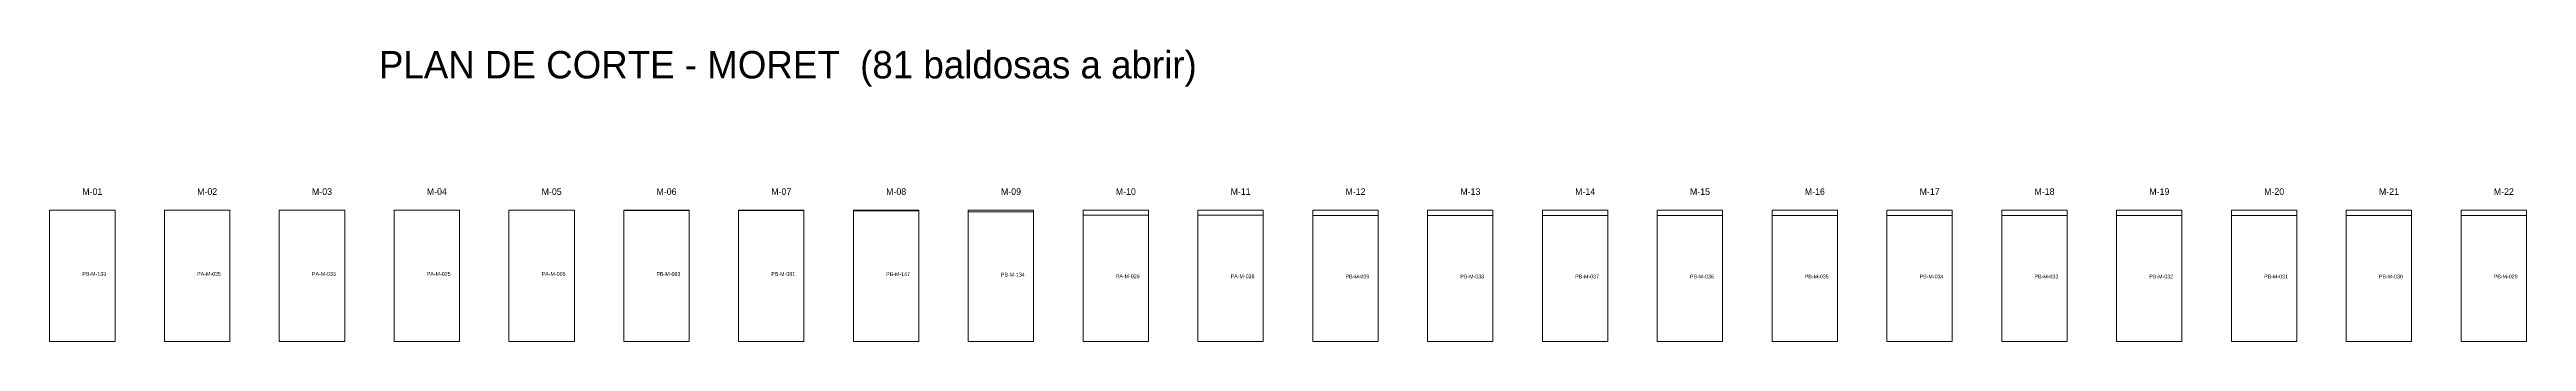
# Model space of a CAD drawing. Header units: metres. Extents: x 489.5 to 518.3, y -112.5 to -80.1.
# Drawn here: x 489.54 to 512.1, y -97.22 to -94.57 of the extents above; entities that cross this region are included whole.
import ezdxf

# ---------------------------------------------------------------- set-up
doc = ezdxf.new("R2010")
doc.units = ezdxf.units.M
for name, color, linetype, lineweight, plot in [('CORTE-DESPERDICIO', 1, 'Continuous', 0, False), ('CORTE-RECORTE', 3, 'Continuous', 0, False), ('CORTE-TEXTO', 5, 'Continuous', 0, False), ('CORTE-TILE', 7, 'Continuous', 0, False)]:
    doc.layers.add(name, color=color, linetype=linetype, lineweight=lineweight, plot=plot)

msp = doc.modelspace()

# ---------------------------------------------------------------- texts
at = {"layer": 'CORTE-TEXTO'}
for s, height, p in [('PLAN DE CORTE - MORET  (81 baldosas a abrir)', 0.25, (492.539, -94.83)), ('M-01', 0.06, (489.837, -95.89)), ('M-02', 0.06, (490.883, -95.89)), ('M-03', 0.06, (491.929, -95.89)), ('M-04', 0.06, (492.975, -95.89)), ('M-05', 0.06, (494.021, -95.89)), ('M-06', 0.06, (495.067, -95.89)), ('M-07', 0.06, (496.113, -95.89)), ('M-08', 0.06, (497.159, -95.89)), ('M-09', 0.06, (498.205, -95.89)), ('M-10', 0.06, (499.251, -95.89)), ('M-11', 0.06, (500.297, -95.89)), ('M-12', 0.06, (501.343, -95.89)), ('M-13', 0.06, (502.389, -95.89)), ('M-14', 0.06, (503.435, -95.89)), ('M-15', 0.06, (504.481, -95.89)), ('M-16', 0.06, (505.527, -95.89)), ('M-17', 0.06, (506.573, -95.89)), ('M-18', 0.06, (507.619, -95.89)), ('M-19', 0.06, (508.665, -95.89)), ('M-20', 0.06, (509.711, -95.89)), ('M-21', 0.06, (510.757, -95.89)), ('M-22', 0.06, (511.803, -95.89)), ('PB-M-133', 0.035, (489.837, -96.627)), ('PA-M-035', 0.035, (490.883, -96.627)), ('PA-M-033', 0.035, (491.929, -96.627)), ('PA-M-025', 0.035, (492.975, -96.627)), ('PA-M-005', 0.035, (494.021, -96.627)), ('PB-M-083', 0.035, (495.067, -96.628)), ('PB-M-081', 0.035, (496.113, -96.628)), ('PB-M-147', 0.035, (497.159, -96.63)), ('PB-M-134', 0.035, (498.205, -96.634)), ('PA-M-029', 0.035, (499.251, -96.649)), ('PA-M-028', 0.035, (500.297, -96.649)), ('PB-M-039', 0.035, (501.343, -96.651)), ('PB-M-038', 0.035, (502.389, -96.651)), ('PB-M-037', 0.035, (503.435, -96.651)), ('PB-M-036', 0.035, (504.481, -96.651)), ('PB-M-035', 0.035, (505.527, -96.651)), ('PB-M-034', 0.035, (506.573, -96.651)), ('PB-M-033', 0.035, (507.619, -96.651)), ('PB-M-032', 0.035, (508.665, -96.651)), ('PB-M-031', 0.035, (509.711, -96.651)), ('PB-M-030', 0.035, (510.757, -96.651)), ('PB-M-029', 0.035, (511.803, -96.651))]:
    msp.add_text(s, height=height, dxfattribs=at).set_placement(p)

# ---------------------------------------------------------------- linework, layer by layer
at = {"layer": 'CORTE-DESPERDICIO'}
for points in [[(497.907, -96.044), (498.503, -96.044), (498.503, -96.03), (497.907, -96.03)], [(498.953, -96.074), (499.549, -96.074), (499.549, -96.03), (498.953, -96.03)], [(499.999, -96.074), (500.595, -96.074), (500.595, -96.03), (499.999, -96.03)], [(501.045, -96.078), (501.641, -96.078), (501.641, -96.03), (501.045, -96.03)], [(502.091, -96.078), (502.687, -96.078), (502.687, -96.03), (502.091, -96.03)], [(503.137, -96.078), (503.733, -96.078), (503.733, -96.03), (503.137, -96.03)], [(504.183, -96.078), (504.779, -96.078), (504.779, -96.03), (504.183, -96.03)], [(505.229, -96.078), (505.825, -96.078), (505.825, -96.03), (505.229, -96.03)], [(506.275, -96.078), (506.871, -96.078), (506.871, -96.03), (506.275, -96.03)], [(507.321, -96.078), (507.917, -96.078), (507.917, -96.03), (507.321, -96.03)], [(508.367, -96.078), (508.963, -96.078), (508.963, -96.03), (508.367, -96.03)], [(509.413, -96.078), (510.009, -96.078), (510.009, -96.03), (509.413, -96.03)], [(510.459, -96.078), (511.055, -96.078), (511.055, -96.03), (510.459, -96.03)], [(511.505, -96.078), (512.101, -96.078), (512.101, -96.03), (511.505, -96.03)]]:
    msp.add_lwpolyline(points, close=True, dxfattribs=at)
at = {"layer": 'CORTE-RECORTE'}
for points in [[(489.539, -97.224), (490.135, -97.224), (490.135, -96.03), (489.539, -96.03)], [(490.585, -97.224), (491.181, -97.224), (491.181, -96.03), (490.585, -96.03)], [(491.631, -97.224), (492.227, -97.224), (492.227, -96.03), (491.631, -96.03)], [(492.677, -97.224), (493.273, -97.224), (493.273, -96.03), (492.677, -96.03)], [(493.723, -97.224), (494.319, -97.224), (494.319, -96.03), (493.723, -96.03)], [(494.769, -97.224), (495.365, -97.224), (495.365, -96.032), (494.769, -96.032)], [(495.815, -97.224), (496.411, -97.224), (496.411, -96.032), (495.815, -96.032)], [(496.861, -97.224), (497.457, -97.224), (497.457, -96.036), (496.861, -96.036)], [(497.907, -97.224), (498.503, -97.224), (498.503, -96.044), (497.907, -96.044)], [(498.953, -97.224), (499.549, -97.224), (499.549, -96.074), (498.953, -96.074)], [(499.999, -97.224), (500.595, -97.224), (500.595, -96.074), (499.999, -96.074)], [(501.045, -97.224), (501.641, -97.224), (501.641, -96.078), (501.045, -96.078)], [(502.091, -97.224), (502.687, -97.224), (502.687, -96.078), (502.091, -96.078)], [(503.137, -97.224), (503.733, -97.224), (503.733, -96.078), (503.137, -96.078)], [(504.183, -97.224), (504.779, -97.224), (504.779, -96.078), (504.183, -96.078)], [(505.229, -97.224), (505.825, -97.224), (505.825, -96.078), (505.229, -96.078)], [(506.275, -97.224), (506.871, -97.224), (506.871, -96.078), (506.275, -96.078)], [(507.321, -97.224), (507.917, -97.224), (507.917, -96.078), (507.321, -96.078)], [(508.367, -97.224), (508.963, -97.224), (508.963, -96.078), (508.367, -96.078)], [(509.413, -97.224), (510.009, -97.224), (510.009, -96.078), (509.413, -96.078)], [(510.459, -97.224), (511.055, -97.224), (511.055, -96.078), (510.459, -96.078)], [(511.505, -97.224), (512.101, -97.224), (512.101, -96.078), (511.505, -96.078)]]:
    msp.add_lwpolyline(points, close=True, dxfattribs=at)
at = {"layer": 'CORTE-TILE'}
for points in [[(489.539, -97.224), (490.135, -97.224), (490.135, -96.03), (489.539, -96.03)], [(490.585, -97.224), (491.181, -97.224), (491.181, -96.03), (490.585, -96.03)], [(491.631, -97.224), (492.227, -97.224), (492.227, -96.03), (491.631, -96.03)], [(492.677, -97.224), (493.273, -97.224), (493.273, -96.03), (492.677, -96.03)], [(493.723, -97.224), (494.319, -97.224), (494.319, -96.03), (493.723, -96.03)], [(494.769, -97.224), (495.365, -97.224), (495.365, -96.03), (494.769, -96.03)], [(495.815, -97.224), (496.411, -97.224), (496.411, -96.03), (495.815, -96.03)], [(496.861, -97.224), (497.457, -97.224), (497.457, -96.03), (496.861, -96.03)], [(497.907, -97.224), (498.503, -97.224), (498.503, -96.03), (497.907, -96.03)], [(498.953, -97.224), (499.549, -97.224), (499.549, -96.03), (498.953, -96.03)], [(499.999, -97.224), (500.595, -97.224), (500.595, -96.03), (499.999, -96.03)], [(501.045, -97.224), (501.641, -97.224), (501.641, -96.03), (501.045, -96.03)], [(502.091, -97.224), (502.687, -97.224), (502.687, -96.03), (502.091, -96.03)], [(503.137, -97.224), (503.733, -97.224), (503.733, -96.03), (503.137, -96.03)], [(504.183, -97.224), (504.779, -97.224), (504.779, -96.03), (504.183, -96.03)], [(505.229, -97.224), (505.825, -97.224), (505.825, -96.03), (505.229, -96.03)], [(506.275, -97.224), (506.871, -97.224), (506.871, -96.03), (506.275, -96.03)], [(507.321, -97.224), (507.917, -97.224), (507.917, -96.03), (507.321, -96.03)], [(508.367, -97.224), (508.963, -97.224), (508.963, -96.03), (508.367, -96.03)], [(509.413, -97.224), (510.009, -97.224), (510.009, -96.03), (509.413, -96.03)], [(510.459, -97.224), (511.055, -97.224), (511.055, -96.03), (510.459, -96.03)], [(511.505, -97.224), (512.101, -97.224), (512.101, -96.03), (511.505, -96.03)]]:
    msp.add_lwpolyline(points, close=True, dxfattribs=at)

msp.set_redraw_order([(e.dxf.handle, doc.entitydb.next_handle()) for e in msp.query("TEXT MTEXT ATTDEF DIMENSION ARC_DIMENSION")])  # texts and dimensions are drawn at this point

doc.saveas('drawing.dxf')
